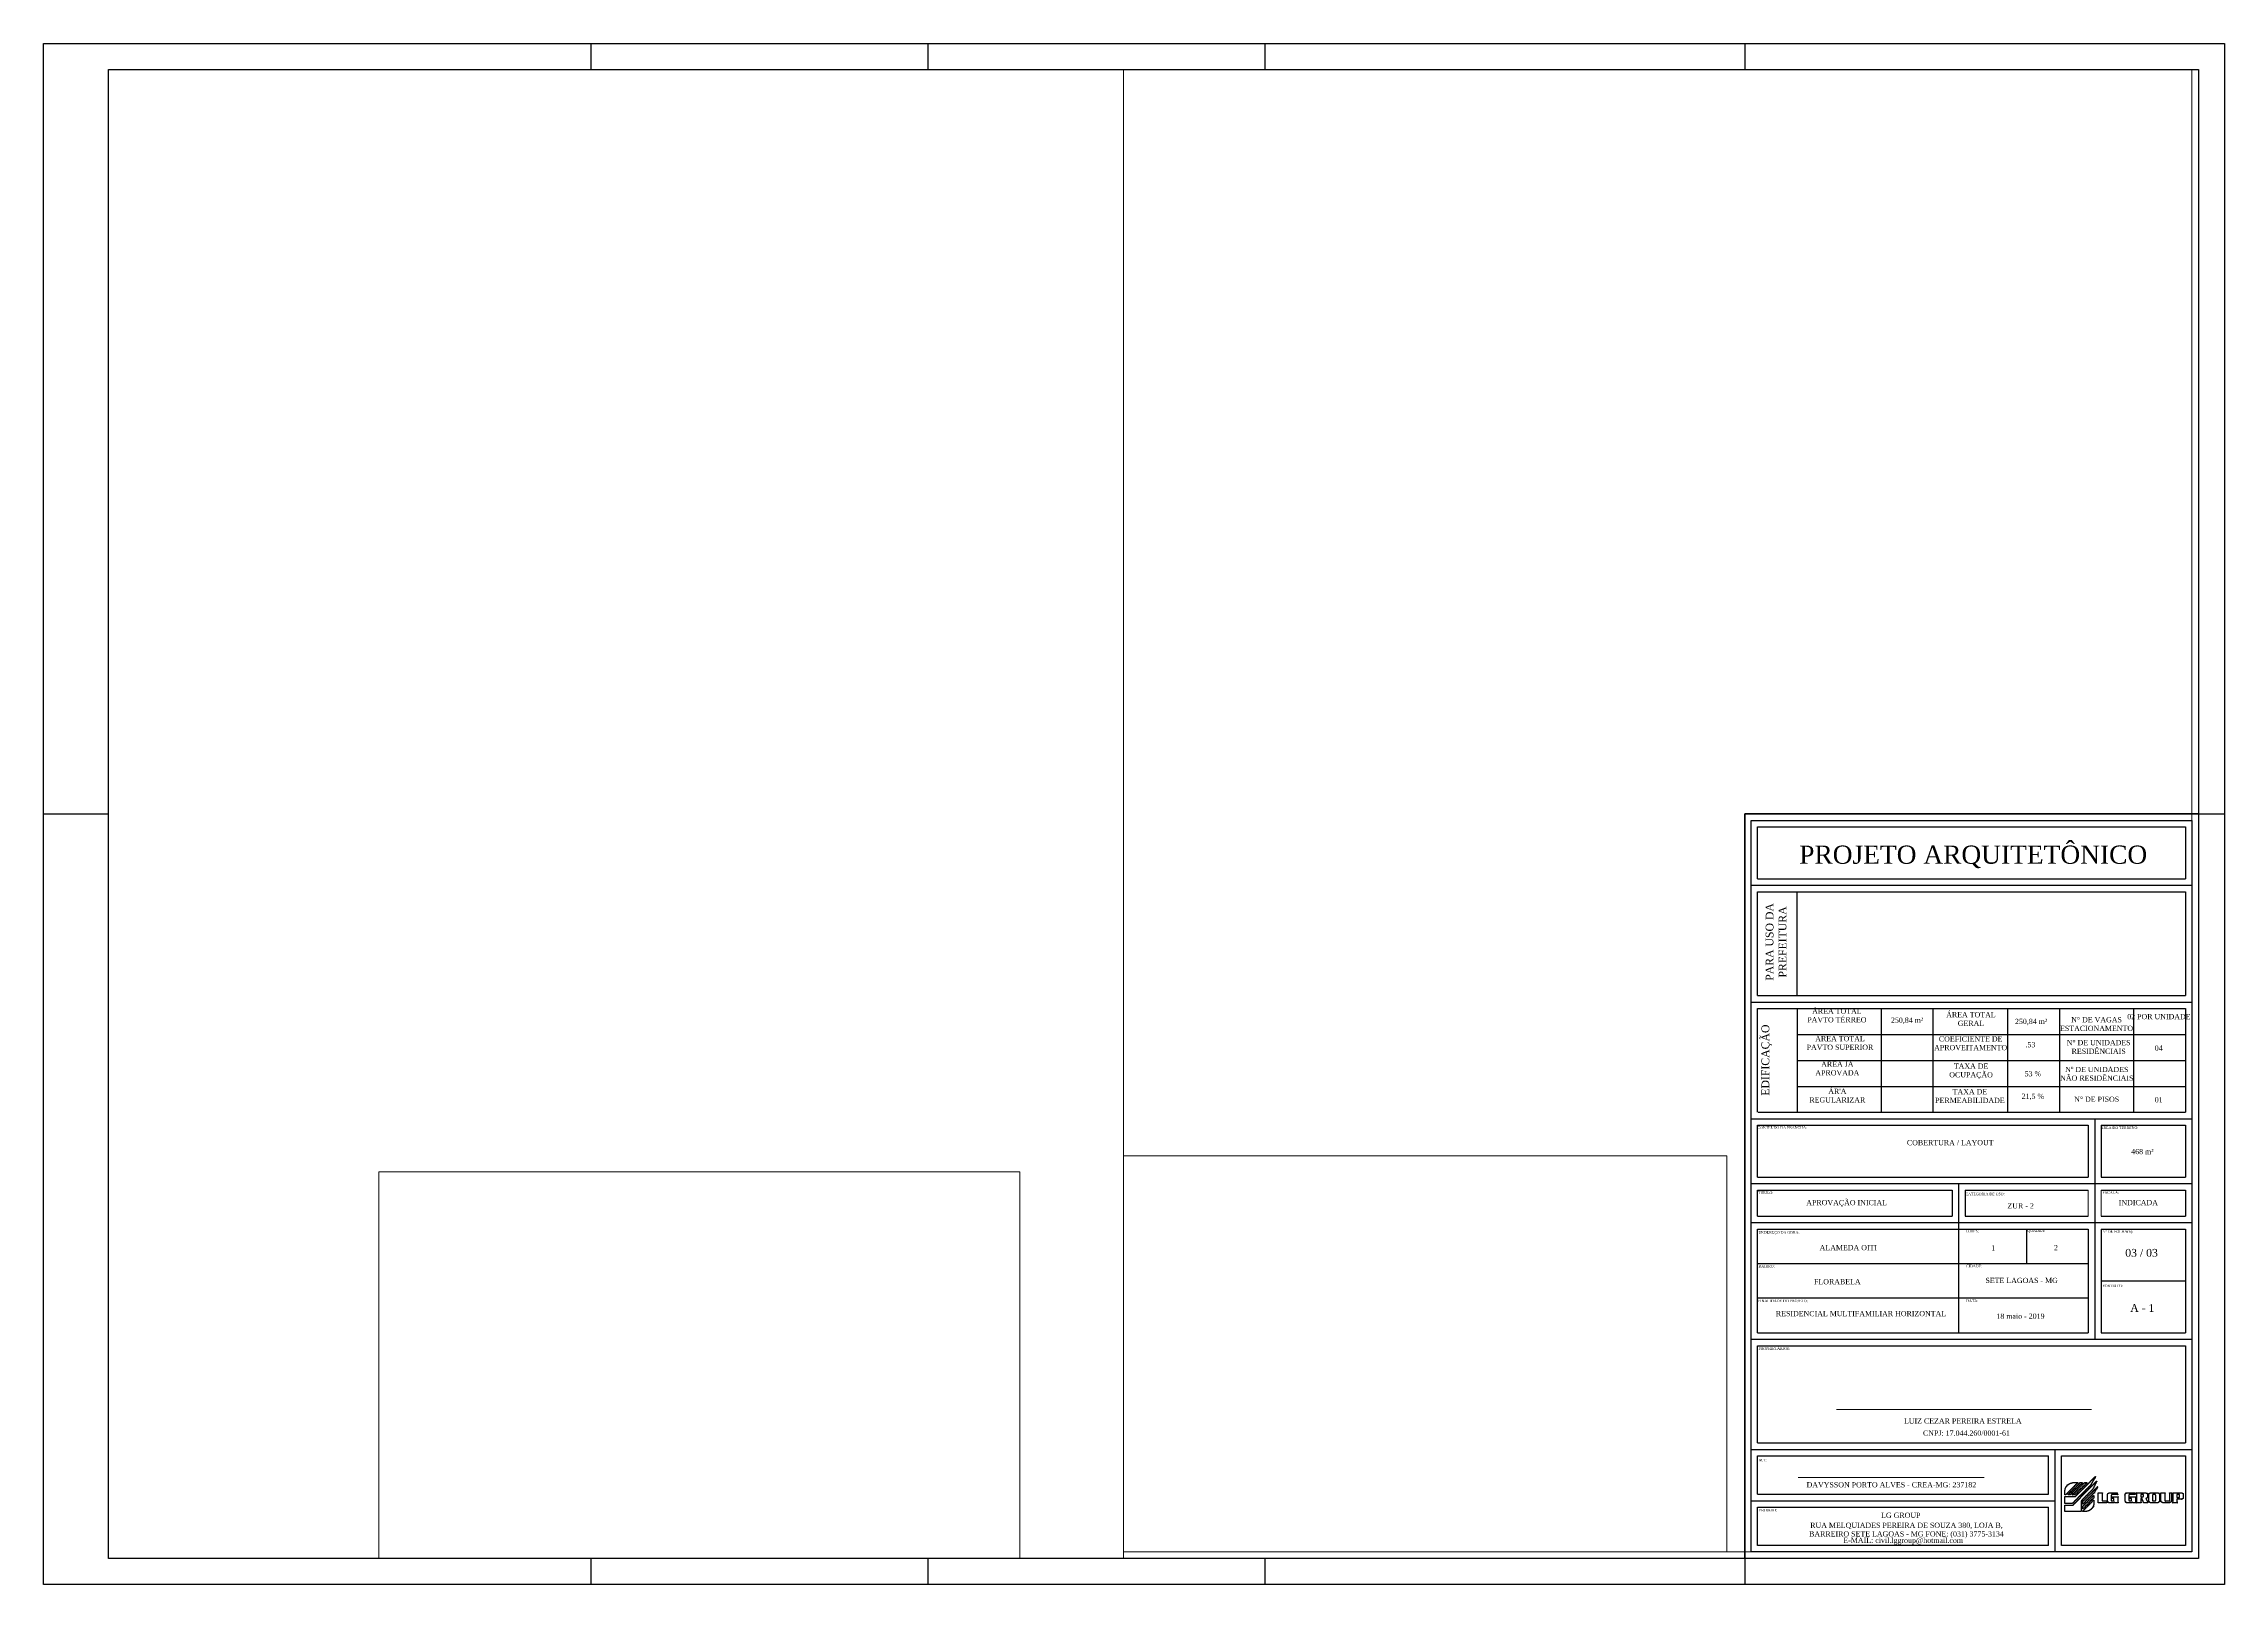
# Paper-space layout 'FLORABELA A1' of a CAD drawing. Header units: millimetres. Extents: x 36.3 to 120.4, y 89.7 to 149.1.
import ezdxf

# ---------------------------------------------------------------- set-up
doc = ezdxf.new("R2010")
doc.units = ezdxf.units.MM
for name, color, linetype in [('01-folha', 1, 'Continuous'), ('A0', 7, 'Continuous'), ('PN010', 1, 'Continuous'), ('Portas-Cotas', 2, 'Continuous'), ('TRACE', 7, 'Continuous')]:
    doc.layers.add(name, color=color, linetype=linetype)
doc.layers.add('A0-LG', color=250, linetype='Continuous', plot=False)
doc.layers.add('A1-LG', color=7, linetype='Continuous', plot=False)
doc.layers.add('Portas - Janelas', color=2, linetype='Continuous', lineweight=20)
doc.styles.add('Valéria', font='romantic.ttf', dxfattribs={"height": 10})

psp = doc.layouts.new('FLORABELA A1')

# ---------------------------------------------------------------- linework, layer by layer
at = {"layer": '01-folha'}
for p, q in [((36.347, 149.104), (120.447, 149.104)), ((36.347, 89.704), (36.347, 149.104)), ((57.447, 149.104), (57.447, 148.104)), ((70.447, 149.104), (70.447, 148.104)), ((83.447, 149.104), (83.447, 148.104)), ((101.947, 149.104), (101.947, 148.104)), ((120.447, 149.104), (120.447, 89.704)), ((38.847, 90.704), (38.847, 148.104)), ((38.847, 148.104), (119.447, 148.104)), ((119.447, 148.104), (119.447, 90.704)), ((36.347, 119.404), (38.847, 119.404)), ((119.447, 119.404), (120.447, 119.404)), ((119.447, 90.704), (38.847, 90.704)), ((57.447, 90.704), (57.447, 89.704)), ((70.447, 90.704), (70.447, 89.704)), ((83.447, 90.704), (83.447, 89.704)), ((101.947, 90.704), (101.947, 89.704)), ((120.447, 89.704), (36.347, 89.704))]:
    psp.add_line(p, q, dxfattribs=at)
at = {"layer": 'A0'}
for p, q in [((101.947, 119.404), (101.947, 89.704)), ((119.447, 119.404), (120.447, 119.404))]:
    psp.add_line(p, q, dxfattribs=at)
at = {"layer": 'A1-LG'}
for p, q in [((119.447, 119.404), (101.947, 119.404)), ((101.947, 119.404), (119.447, 119.404)), ((101.947, 90.704), (101.947, 119.404))]:
    psp.add_line(p, q, dxfattribs=at)
at = {"layer": 'PN010'}
for p, q in [((102.197, 119.154), (119.197, 119.154)), ((102.197, 90.954), (102.197, 119.154)), ((102.447, 118.904), (118.947, 118.904)), ((102.447, 116.904), (102.447, 118.904)), ((118.947, 118.904), (118.947, 116.904)), ((119.197, 119.154), (119.197, 90.954)), ((102.447, 116.904), (118.947, 116.904)), ((102.197, 116.654), (119.197, 116.654)), ((102.447, 116.404), (118.947, 116.404)), ((102.447, 112.404), (102.447, 116.404)), ((103.975, 112.404), (103.975, 116.404)), ((118.947, 116.404), (118.947, 112.404)), ((102.197, 112.154), (119.197, 112.154)), ((102.447, 112.404), (118.947, 112.404)), ((102.447, 111.904), (118.947, 111.904)), ((102.447, 107.904), (102.447, 111.904)), ((103.975, 111.904), (103.975, 107.904)), ((107.207, 111.904), (107.207, 107.904)), ((109.207, 111.904), (109.207, 107.904)), ((112.099, 107.904), (112.099, 111.904)), ((114.099, 107.904), (114.099, 111.904)), ((116.947, 111.904), (116.947, 107.904)), ((118.947, 111.904), (118.947, 107.904)), ((103.975, 110.904), (118.947, 110.904)), ((103.975, 109.904), (118.947, 109.904)), ((103.975, 108.904), (118.947, 108.904)), ((102.197, 107.654), (119.197, 107.654)), ((102.462, 107.904), (118.947, 107.904)), ((115.447, 107.654), (115.447, 99.154)), ((102.447, 107.404), (115.197, 107.404)), ((102.447, 105.404), (102.447, 107.404)), ((115.197, 107.404), (115.197, 105.404)), ((115.697, 107.404), (115.697, 105.404)), ((115.697, 107.404), (118.947, 107.404)), ((118.947, 107.404), (118.947, 105.404)), ((102.197, 105.154), (119.197, 105.154)), ((102.447, 105.404), (115.197, 105.404)), ((110.197, 105.154), (110.197, 99.404)), ((115.697, 105.404), (118.947, 105.404)), ((102.447, 104.904), (109.947, 104.904)), ((102.447, 103.904), (102.447, 104.904)), ((109.947, 104.904), (109.947, 103.904)), ((110.447, 104.904), (115.197, 104.904)), ((110.447, 104.904), (110.447, 103.904)), ((115.697, 104.904), (118.947, 104.904)), ((118.947, 104.904), (118.947, 103.904)), ((102.197, 103.654), (119.197, 103.654)), ((102.447, 103.904), (109.947, 103.904)), ((110.447, 103.904), (115.197, 103.904)), ((115.697, 103.904), (118.947, 103.904)), ((102.447, 103.404), (115.197, 103.404)), ((102.447, 99.404), (102.447, 103.404)), ((112.81, 103.404), (112.81, 102.074)), ((115.197, 103.404), (115.197, 99.404)), ((115.697, 103.404), (118.947, 103.404)), ((115.697, 103.404), (115.697, 99.404)), ((118.947, 103.404), (118.947, 99.404)), ((102.447, 102.074), (115.197, 102.074)), ((115.697, 101.404), (118.947, 101.404)), ((102.447, 100.744), (115.197, 100.744)), ((102.447, 99.404), (115.197, 99.404)), ((115.697, 99.404), (118.947, 99.404)), ((102.197, 99.154), (119.197, 99.154)), ((102.447, 98.904), (118.947, 98.904)), ((102.447, 95.154), (102.447, 98.904)), ((118.947, 98.904), (118.947, 95.154)), ((102.447, 95.154), (118.947, 95.154)), ((102.197, 94.904), (119.197, 94.904)), ((102.447, 94.654), (113.668, 94.654)), ((102.447, 93.179), (102.447, 94.654)), ((113.668, 93.179), (113.668, 94.654)), ((113.918, 90.954), (113.918, 94.904)), ((114.168, 94.654), (118.947, 94.654)), ((114.168, 91.204), (114.168, 94.654)), ((118.947, 94.654), (118.947, 91.204)), ((102.197, 92.929), (113.918, 92.929)), ((102.447, 93.179), (113.668, 93.179)), ((102.447, 91.204), (102.447, 92.679)), ((102.447, 92.679), (113.668, 92.679)), ((113.668, 91.204), (113.668, 92.679)), ((119.197, 90.954), (102.197, 90.954)), ((113.668, 91.204), (102.447, 91.204)), ((118.947, 91.204), (114.168, 91.204))]:
    psp.add_line(p, q, dxfattribs=at)
at = {"layer": 'Portas - Janelas'}
for p, q in [((101.947, 119.404), (119.447, 119.404)), ((101.947, 90.704), (101.947, 119.404)), ((119.447, 119.404), (119.447, 90.704)), ((119.447, 119.404), (119.447, 90.704)), ((105.485, 96.439), (115.328, 96.439)), ((104.009, 93.826), (111.179, 93.826)), ((119.447, 90.704), (101.947, 90.704)), ((119.447, 90.704), (101.947, 90.704))]:
    psp.add_line(p, q, dxfattribs=at)
at = {"layer": 'Portas - Janelas', "color": 1}
for p, q in [((115.197, 104.904), (115.197, 103.904)), ((115.697, 104.904), (115.697, 103.904))]:
    psp.add_line(p, q, dxfattribs=at)
at = {"layer": 'TRACE', "color": 2, "linetype": 'Continuous'}
for points in [[(114.577, 92.815), (114.569, 92.815), (114.569, 92.823), (114.312, 92.823), (114.312, 92.815), (114.297, 92.815), (114.297, 92.823), (114.289, 92.823), (114.289, 93.088), (114.297, 93.088), (114.297, 93.095), (114.698, 93.095), (114.706, 93.095), (114.706, 93.103), (114.713, 93.103), (114.713, 93.111), (114.721, 93.111), (114.721, 93.118), (114.728, 93.118), (114.728, 93.126), (114.736, 93.126), (114.744, 93.126), (114.744, 93.141), (114.736, 93.141), (114.736, 93.148), (114.744, 93.148), (114.744, 93.141), (114.751, 93.141), (114.751, 93.148), (114.759, 93.148), (114.759, 93.156), (114.766, 93.156), (114.766, 93.164), (114.774, 93.164), (114.781, 93.164), (114.781, 93.179), (114.774, 93.179), (114.774, 93.186), (114.781, 93.186), (114.781, 93.179), (114.789, 93.179), (114.797, 93.179), (114.797, 93.194), (114.804, 93.194), (114.804, 93.201), (114.812, 93.201), (114.812, 93.209), (114.819, 93.209), (114.819, 93.217), (114.812, 93.217), (114.812, 93.224), (114.819, 93.224), (114.819, 93.217), (114.827, 93.217), (114.834, 93.217), (114.834, 93.232), (114.842, 93.232), (114.842, 93.239), (114.85, 93.239), (114.85, 93.247), (114.857, 93.247), (114.857, 93.254), (114.865, 93.254), (114.872, 93.254), (114.872, 93.27), (114.88, 93.27), (114.88, 93.277), (114.887, 93.277), (114.887, 93.285), (114.895, 93.285), (114.895, 93.292), (114.903, 93.292), (114.91, 93.292), (114.91, 93.307), (114.918, 93.307), (114.918, 93.315), (114.925, 93.315), (114.925, 93.323), (114.933, 93.323), (114.933, 93.33), (114.94, 93.33), (114.94, 93.338), (114.948, 93.338), (114.948, 93.345), (114.956, 93.345), (114.956, 93.353), (114.963, 93.353), (114.963, 93.36), (114.971, 93.36), (114.971, 93.368), (114.978, 93.368), (114.978, 93.376), (114.986, 93.376), (114.986, 93.383), (114.993, 93.383), (114.993, 93.391), (115.001, 93.391), (115.001, 93.398), (115.009, 93.398), (115.009, 93.406), (115.016, 93.406), (115.024, 93.406), (115.024, 93.421), (115.031, 93.421), (115.031, 93.429), (115.039, 93.429), (115.039, 93.436), (115.046, 93.436), (115.046, 93.444), (115.054, 93.444), (115.062, 93.444), (115.062, 93.459), (115.069, 93.459), (115.069, 93.466), (115.077, 93.466), (115.077, 93.474), (115.084, 93.474), (115.084, 93.482), (115.092, 93.482), (115.099, 93.482), (115.099, 93.497), (115.107, 93.497), (115.107, 93.504), (115.115, 93.504), (115.115, 93.512), (115.122, 93.512), (115.122, 93.519), (115.13, 93.519), (115.137, 93.519), (115.137, 93.535), (115.13, 93.535), (115.13, 93.542), (115.137, 93.542), (115.137, 93.535), (115.145, 93.535), (115.145, 93.542), (115.152, 93.542), (115.152, 93.55), (115.16, 93.55), (115.16, 93.557), (115.168, 93.557), (115.175, 93.557), (115.175, 93.572), (115.168, 93.572), (115.168, 93.58), (115.175, 93.58), (115.175, 93.572), (115.183, 93.572), (115.19, 93.572), (115.19, 93.588), (115.198, 93.588), (115.198, 93.595), (115.205, 93.595), (115.205, 93.603), (115.213, 93.603), (115.213, 93.61), (115.221, 93.61), (115.228, 93.61), (115.228, 93.625), (115.236, 93.625), (115.236, 93.633), (115.243, 93.633), (115.243, 93.641), (115.251, 93.641), (115.251, 93.648), (115.258, 93.648), (115.266, 93.648), (115.266, 93.663), (115.274, 93.663), (115.274, 93.671), (115.281, 93.671), (115.281, 93.678), (115.289, 93.678), (115.289, 93.686), (115.296, 93.686), (115.296, 93.694), (115.304, 93.694), (115.304, 93.701), (115.311, 93.701), (115.311, 93.709), (115.319, 93.709), (115.319, 93.716), (115.327, 93.716), (115.327, 93.724), (115.334, 93.724), (115.334, 93.731), (115.342, 93.731), (115.342, 93.739), (115.349, 93.739), (115.349, 93.747), (115.357, 93.747), (115.357, 93.754), (115.364, 93.754), (115.364, 93.762), (115.372, 93.762), (115.372, 93.769), (115.38, 93.769), (115.38, 93.777), (115.387, 93.777), (115.387, 93.784), (115.395, 93.784), (115.395, 93.792), (115.402, 93.792), (115.402, 93.8), (115.41, 93.8), (115.417, 93.8), (115.417, 93.815), (115.425, 93.815), (115.425, 93.822), (115.433, 93.822), (115.433, 93.83), (115.44, 93.83), (115.44, 93.837), (115.448, 93.837), (115.455, 93.837), (115.455, 93.853), (115.463, 93.853), (115.463, 93.86), (115.47, 93.86), (115.47, 93.868), (115.478, 93.868), (115.478, 93.853), (115.47, 93.853), (115.47, 93.837), (115.463, 93.837), (115.463, 93.83), (115.455, 93.83), (115.455, 93.815), (115.448, 93.815), (115.448, 93.8), (115.44, 93.8), (115.44, 93.784), (115.433, 93.784), (115.433, 93.777), (115.425, 93.777), (115.425, 93.762), (115.417, 93.762), (115.417, 93.747), (115.41, 93.747), (115.41, 93.739), (115.402, 93.739), (115.402, 93.724), (115.395, 93.724), (115.395, 93.709), (115.387, 93.709), (115.387, 93.694), (115.38, 93.694), (115.38, 93.686), (115.372, 93.686), (115.372, 93.671), (115.364, 93.671), (115.364, 93.656), (115.357, 93.656), (115.357, 93.641), (115.349, 93.641), (115.349, 93.633), (115.342, 93.633), (115.342, 93.618), (115.334, 93.618), (115.334, 93.61), (115.327, 93.61), (115.327, 93.595), (115.319, 93.595), (115.319, 93.58), (115.311, 93.58), (115.311, 93.565), (115.304, 93.565), (115.304, 93.542), (115.296, 93.542), (115.289, 93.542), (115.289, 93.527), (115.281, 93.527), (115.281, 93.519), (115.274, 93.519), (115.274, 93.512), (115.266, 93.512), (115.266, 93.504), (115.258, 93.504), (115.258, 93.489), (115.251, 93.489), (115.243, 93.489), (115.243, 93.482), (115.236, 93.482), (115.236, 93.474), (115.228, 93.474), (115.228, 93.466), (115.221, 93.466), (115.221, 93.459), (115.213, 93.459), (115.213, 93.451), (115.205, 93.451), (115.205, 93.444), (115.198, 93.444), (115.198, 93.436), (115.19, 93.436), (115.19, 93.429), (115.183, 93.429), (115.183, 93.413), (115.175, 93.413), (115.168, 93.413), (115.168, 93.406), (115.16, 93.406), (115.16, 93.398), (115.152, 93.398), (115.152, 93.391), (115.145, 93.391), (115.145, 93.383), (115.137, 93.383), (115.137, 93.376), (115.13, 93.376), (115.13, 93.368), (115.122, 93.368), (115.122, 93.36), (115.115, 93.36), (115.115, 93.353), (115.107, 93.353), (115.107, 93.338), (115.099, 93.338), (115.092, 93.338), (115.092, 93.33), (115.084, 93.33), (115.084, 93.323), (115.077, 93.323), (115.077, 93.315), (115.069, 93.315), (115.069, 93.3), (115.062, 93.3), (115.054, 93.3), (115.054, 93.285), (115.046, 93.285), (115.039, 93.285), (115.039, 93.277), (115.031, 93.277), (115.031, 93.27), (115.024, 93.27), (115.024, 93.262), (115.016, 93.262), (115.016, 93.247), (115.009, 93.247), (115.001, 93.247), (115.001, 93.239), (114.993, 93.239), (114.993, 93.232), (114.986, 93.232), (114.986, 93.224), (114.978, 93.224), (114.978, 93.217), (114.971, 93.217), (114.971, 93.209), (114.963, 93.209), (114.963, 93.201), (114.956, 93.201), (114.956, 93.194), (114.948, 93.194), (114.948, 93.186), (114.94, 93.186), (114.94, 93.171), (114.933, 93.171), (114.925, 93.171), (114.925, 93.164), (114.918, 93.164), (114.918, 93.156), (114.91, 93.156), (114.91, 93.148), (114.903, 93.148), (114.903, 93.141), (114.895, 93.141), (114.895, 93.133), (114.887, 93.133), (114.887, 93.126), (114.88, 93.126), (114.88, 93.118), (114.872, 93.118), (114.872, 93.111), (114.865, 93.111), (114.865, 93.095), (114.857, 93.095), (114.85, 93.095), (114.85, 93.088), (114.842, 93.088), (114.842, 93.08), (114.834, 93.08), (114.834, 93.073), (114.827, 93.073), (114.827, 93.058), (114.819, 93.058), (114.812, 93.058), (114.812, 93.05), (114.804, 93.05), (114.804, 93.042), (114.797, 93.042), (114.797, 93.035), (114.789, 93.035), (114.789, 93.027), (114.781, 93.027), (114.781, 93.02), (114.774, 93.02), (114.774, 93.012), (114.766, 93.012), (114.766, 93.005), (114.759, 93.005), (114.759, 92.989), (114.751, 92.989), (114.751, 92.982), (114.744, 92.982), (114.736, 92.982), (114.736, 92.974), (114.728, 92.974), (114.728, 92.967), (114.721, 92.967), (114.721, 92.959), (114.713, 92.959), (114.713, 92.944), (114.706, 92.944), (114.706, 92.936), (114.698, 92.936), (114.691, 92.936), (114.691, 92.921), (114.683, 92.921), (114.675, 92.921), (114.675, 92.914), (114.668, 92.914), (114.668, 92.906), (114.66, 92.906), (114.66, 92.899), (114.653, 92.899), (114.653, 92.891), (114.645, 92.891), (114.645, 92.876), (114.638, 92.876), (114.63, 92.876), (114.63, 92.868), (114.622, 92.868), (114.622, 92.853), (114.615, 92.853), (114.607, 92.853), (114.607, 92.846), (114.6, 92.846), (114.6, 92.838), (114.592, 92.838), (114.592, 92.83), (114.585, 92.83), (114.585, 92.823), (114.577, 92.823), (114.577, 92.815)], [(114.327, 93.156), (114.297, 93.156), (114.297, 93.171), (114.289, 93.171), (114.289, 93.3), (114.297, 93.3), (114.297, 93.338), (114.304, 93.338), (114.304, 93.376), (114.312, 93.376), (114.312, 93.398), (114.32, 93.398), (114.32, 93.421), (114.327, 93.421), (114.327, 93.436), (114.335, 93.436), (114.335, 93.451), (114.342, 93.451), (114.342, 93.466), (114.35, 93.466), (114.35, 93.474), (114.357, 93.474), (114.357, 93.489), (114.365, 93.489), (114.365, 93.497), (114.373, 93.497), (114.373, 93.504), (114.38, 93.504), (114.38, 93.512), (114.388, 93.512), (114.388, 93.519), (114.395, 93.519), (114.395, 93.527), (114.388, 93.527), (114.388, 93.535), (114.395, 93.535), (114.395, 93.527), (114.403, 93.527), (114.403, 93.535), (114.41, 93.535), (114.41, 93.542), (114.418, 93.542), (114.418, 93.55), (114.426, 93.55), (114.426, 93.557), (114.433, 93.557), (114.433, 93.565), (114.441, 93.565), (114.448, 93.565), (114.448, 93.572), (114.456, 93.572), (114.456, 93.58), (114.463, 93.58), (114.471, 93.58), (114.471, 93.588), (114.479, 93.588), (114.479, 93.595), (114.494, 93.595), (114.501, 93.595), (114.501, 93.603), (114.516, 93.603), (114.524, 93.603), (114.524, 93.61), (114.547, 93.61), (114.554, 93.61), (114.554, 93.618), (114.577, 93.618), (114.585, 93.618), (114.585, 93.625), (114.789, 93.625), (114.789, 93.61), (114.781, 93.61), (114.774, 93.61), (114.774, 93.603), (114.766, 93.603), (114.766, 93.588), (114.759, 93.588), (114.759, 93.58), (114.751, 93.58), (114.744, 93.58), (114.744, 93.572), (114.736, 93.572), (114.736, 93.557), (114.728, 93.557), (114.728, 93.55), (114.721, 93.55), (114.713, 93.55), (114.713, 93.542), (114.706, 93.542), (114.706, 93.535), (114.698, 93.535), (114.698, 93.519), (114.691, 93.519), (114.683, 93.519), (114.683, 93.512), (114.675, 93.512), (114.675, 93.497), (114.668, 93.497), (114.66, 93.497), (114.66, 93.482), (114.653, 93.482), (114.645, 93.482), (114.645, 93.474), (114.638, 93.474), (114.638, 93.466), (114.63, 93.466), (114.63, 93.459), (114.622, 93.459), (114.622, 93.451), (114.615, 93.451), (114.615, 93.444), (114.607, 93.444), (114.607, 93.436), (114.6, 93.436), (114.6, 93.429), (114.592, 93.429), (114.592, 93.421), (114.585, 93.421), (114.585, 93.413), (114.577, 93.413), (114.577, 93.406), (114.569, 93.406), (114.569, 93.398), (114.562, 93.398), (114.562, 93.391), (114.554, 93.391), (114.554, 93.383), (114.547, 93.383), (114.547, 93.376), (114.539, 93.376), (114.539, 93.368), (114.532, 93.368), (114.532, 93.36), (114.524, 93.36), (114.524, 93.353), (114.516, 93.353), (114.516, 93.345), (114.509, 93.345), (114.509, 93.338), (114.501, 93.338), (114.501, 93.33), (114.494, 93.33), (114.494, 93.323), (114.486, 93.323), (114.486, 93.315), (114.479, 93.315), (114.479, 93.307), (114.471, 93.307), (114.471, 93.3), (114.463, 93.3), (114.463, 93.292), (114.471, 93.292), (114.471, 93.285), (114.463, 93.285), (114.463, 93.292), (114.456, 93.292), (114.456, 93.285), (114.448, 93.285), (114.448, 93.27), (114.441, 93.27), (114.433, 93.27), (114.433, 93.262), (114.426, 93.262), (114.426, 93.254), (114.418, 93.254), (114.418, 93.247), (114.41, 93.247), (114.41, 93.232), (114.403, 93.232), (114.403, 93.224), (114.395, 93.224), (114.388, 93.224), (114.388, 93.217), (114.395, 93.217), (114.395, 93.209), (114.388, 93.209), (114.388, 93.217), (114.38, 93.217), (114.38, 93.209), (114.373, 93.209), (114.373, 93.194), (114.365, 93.194), (114.357, 93.194), (114.357, 93.186), (114.35, 93.186), (114.35, 93.179), (114.357, 93.179), (114.357, 93.171), (114.35, 93.171), (114.35, 93.179), (114.342, 93.179), (114.342, 93.164), (114.335, 93.164), (114.327, 93.164), (114.327, 93.156)], [(114.918, 92.512), (114.297, 92.512), (114.297, 92.755), (114.6, 92.755), (114.607, 92.755), (114.607, 92.762), (114.615, 92.762), (114.615, 92.77), (114.622, 92.77), (114.622, 92.777), (114.63, 92.777), (114.63, 92.785), (114.638, 92.785), (114.638, 92.793), (114.645, 92.793), (114.645, 92.8), (114.653, 92.8), (114.653, 92.808), (114.66, 92.808), (114.66, 92.815), (114.668, 92.815), (114.668, 92.823), (114.675, 92.823), (114.675, 92.83), (114.683, 92.83), (114.683, 92.838), (114.691, 92.838), (114.691, 92.846), (114.698, 92.846), (114.698, 92.853), (114.706, 92.853), (114.706, 92.861), (114.713, 92.861), (114.713, 92.868), (114.721, 92.868), (114.721, 92.876), (114.728, 92.876), (114.728, 92.883), (114.736, 92.883), (114.736, 92.891), (114.744, 92.891), (114.744, 92.899), (114.751, 92.899), (114.751, 92.906), (114.759, 92.906), (114.759, 92.914), (114.766, 92.914), (114.766, 92.921), (114.774, 92.921), (114.774, 92.929), (114.781, 92.929), (114.781, 92.936), (114.789, 92.936), (114.789, 92.944), (114.797, 92.944), (114.797, 92.952), (114.804, 92.952), (114.804, 92.959), (114.812, 92.959), (114.812, 92.967), (114.819, 92.967), (114.819, 92.974), (114.827, 92.974), (114.827, 92.982), (114.834, 92.982), (114.834, 92.989), (114.842, 92.989), (114.842, 92.997), (114.85, 92.997), (114.85, 93.005), (114.857, 93.005), (114.857, 93.012), (114.865, 93.012), (114.865, 93.02), (114.872, 93.02), (114.872, 93.027), (114.88, 93.027), (114.88, 93.042), (114.887, 93.042), (114.895, 93.042), (114.895, 93.05), (114.903, 93.05), (114.903, 93.058), (114.91, 93.058), (114.91, 93.073), (114.918, 93.073), (114.918, 93.08), (114.925, 93.08), (114.925, 93.088), (114.933, 93.088), (114.94, 93.088), (114.94, 93.103), (114.948, 93.103), (114.948, 93.111), (114.956, 93.111), (114.956, 93.118), (114.963, 93.118), (114.963, 93.126), (114.971, 93.126), (114.971, 93.133), (114.978, 93.133), (114.978, 93.141), (114.986, 93.141), (114.986, 93.148), (114.993, 93.148), (114.993, 93.156), (115.001, 93.156), (115.001, 93.164), (115.009, 93.164), (115.009, 93.171), (115.016, 93.171), (115.016, 93.179), (115.024, 93.179), (115.024, 93.186), (115.031, 93.186), (115.031, 93.194), (115.039, 93.194), (115.039, 93.201), (115.046, 93.201), (115.046, 93.209), (115.054, 93.209), (115.054, 93.217), (115.062, 93.217), (115.062, 93.224), (115.069, 93.224), (115.069, 93.232), (115.077, 93.232), (115.077, 93.239), (115.084, 93.239), (115.084, 93.247), (115.092, 93.247), (115.092, 93.254), (115.099, 93.254), (115.099, 93.262), (115.107, 93.262), (115.107, 93.27), (115.115, 93.27), (115.115, 93.277), (115.122, 93.277), (115.122, 93.285), (115.13, 93.285), (115.13, 93.292), (115.137, 93.292), (115.137, 93.3), (115.145, 93.3), (115.145, 93.307), (115.152, 93.307), (115.152, 93.315), (115.16, 93.315), (115.16, 93.323), (115.168, 93.323), (115.168, 93.33), (115.175, 93.33), (115.175, 93.338), (115.183, 93.338), (115.183, 93.345), (115.19, 93.345), (115.19, 93.353), (115.198, 93.353), (115.198, 93.36), (115.205, 93.36), (115.205, 93.368), (115.213, 93.368), (115.213, 93.376), (115.221, 93.376), (115.221, 93.383), (115.228, 93.383), (115.228, 93.391), (115.236, 93.391), (115.236, 93.398), (115.243, 93.398), (115.243, 93.406), (115.251, 93.406), (115.251, 93.413), (115.258, 93.413), (115.258, 93.421), (115.266, 93.421), (115.266, 93.429), (115.274, 93.429), (115.274, 93.436), (115.281, 93.436), (115.281, 93.444), (115.289, 93.444), (115.289, 93.451), (115.296, 93.451), (115.296, 93.459), (115.304, 93.459), (115.304, 93.466), (115.311, 93.466), (115.311, 93.474), (115.319, 93.474), (115.319, 93.482), (115.327, 93.482), (115.327, 93.489), (115.334, 93.489), (115.334, 93.497), (115.342, 93.497), (115.342, 93.504), (115.349, 93.504), (115.349, 93.512), (115.357, 93.512), (115.357, 93.519), (115.364, 93.519), (115.364, 93.527), (115.372, 93.527), (115.372, 93.535), (115.38, 93.535), (115.38, 93.542), (115.387, 93.542), (115.387, 93.55), (115.395, 93.55), (115.395, 93.557), (115.402, 93.557), (115.402, 93.565), (115.41, 93.565), (115.41, 93.572), (115.417, 93.572), (115.417, 93.58), (115.425, 93.58), (115.425, 93.588), (115.433, 93.588), (115.433, 93.595), (115.44, 93.595), (115.44, 93.603), (115.448, 93.603), (115.448, 93.61), (115.455, 93.61), (115.455, 93.618), (115.463, 93.618), (115.463, 93.633), (115.47, 93.633), (115.47, 93.641), (115.478, 93.641), (115.486, 93.641), (115.486, 93.648), (115.493, 93.648), (115.493, 93.663), (115.501, 93.663), (115.508, 93.663), (115.508, 93.678), (115.523, 93.678), (115.523, 93.671), (115.516, 93.671), (115.516, 93.656), (115.508, 93.656), (115.508, 93.641), (115.501, 93.641), (115.501, 93.625), (115.493, 93.625), (115.493, 93.61), (115.486, 93.61), (115.486, 93.595), (115.478, 93.595), (115.478, 93.58), (115.47, 93.58), (115.47, 93.565), (115.463, 93.565), (115.463, 93.55), (115.455, 93.55), (115.455, 93.535), (115.448, 93.535), (115.448, 93.519), (115.44, 93.519), (115.44, 93.504), (115.433, 93.504), (115.433, 93.489), (115.425, 93.489), (115.425, 93.482), (115.433, 93.482), (115.433, 93.474), (115.425, 93.474), (115.417, 93.474), (115.417, 93.459), (115.41, 93.459), (115.41, 93.444), (115.402, 93.444), (115.402, 93.429), (115.395, 93.429), (115.395, 93.413), (115.387, 93.413), (115.387, 93.398), (115.38, 93.398), (115.38, 93.383), (115.372, 93.383), (115.372, 93.368), (115.364, 93.368), (115.364, 93.36), (115.357, 93.36), (115.357, 93.353), (115.349, 93.353), (115.349, 93.345), (115.342, 93.345), (115.342, 93.338), (115.334, 93.338), (115.334, 93.33), (115.327, 93.33), (115.327, 93.323), (115.319, 93.323), (115.319, 93.315), (115.311, 93.315), (115.311, 93.307), (115.304, 93.307), (115.304, 93.3), (115.296, 93.3), (115.296, 93.292), (115.289, 93.292), (115.289, 93.285), (115.281, 93.285), (115.281, 93.277), (115.274, 93.277), (115.274, 93.27), (115.266, 93.27), (115.266, 93.262), (115.258, 93.262), (115.258, 93.254), (115.251, 93.254), (115.251, 93.247), (115.243, 93.247), (115.243, 93.239), (115.236, 93.239), (115.236, 93.232), (115.228, 93.232), (115.228, 93.224), (115.221, 93.224), (115.221, 93.217), (115.213, 93.217), (115.213, 93.209), (115.205, 93.209), (115.205, 93.201), (115.198, 93.201), (115.198, 93.194), (115.19, 93.194), (115.19, 93.186), (115.183, 93.186), (115.183, 93.179), (115.175, 93.179), (115.175, 93.171), (115.168, 93.171), (115.168, 93.164), (115.16, 93.164), (115.16, 93.156), (115.152, 93.156), (115.152, 93.148), (115.145, 93.148), (115.145, 93.141), (115.137, 93.141), (115.137, 93.133), (115.13, 93.133), (115.13, 93.126), (115.122, 93.126), (115.122, 93.118), (115.115, 93.118), (115.115, 93.111), (115.107, 93.111), (115.107, 93.103), (115.099, 93.103), (115.099, 93.095), (115.092, 93.095), (115.092, 93.088), (115.084, 93.088), (115.084, 93.08), (115.077, 93.08), (115.077, 93.073), (115.069, 93.073), (115.069, 93.065), (115.062, 93.065), (115.062, 93.058), (115.054, 93.058), (115.054, 93.05), (115.046, 93.05), (115.046, 93.042), (115.039, 93.042), (115.039, 93.035), (115.031, 93.035), (115.031, 93.027), (115.024, 93.027), (115.024, 93.02), (115.016, 93.02), (115.016, 93.012), (115.009, 93.012), (115.009, 93.005), (115.001, 93.005), (115.001, 92.997), (114.993, 92.997), (114.993, 92.989), (114.986, 92.989), (114.986, 92.982), (114.978, 92.982), (114.978, 92.974), (114.971, 92.974), (114.971, 92.967), (114.963, 92.967), (114.963, 92.959), (114.956, 92.959), (114.956, 92.952), (114.948, 92.952), (114.948, 92.936), (114.94, 92.936), (114.933, 92.936), (114.933, 92.929), (114.925, 92.929), (114.925, 92.921), (114.918, 92.921), (114.918, 92.512)], [(114.509, 93.156), (114.418, 93.156), (114.418, 93.164), (114.426, 93.164), (114.426, 93.171), (114.433, 93.171), (114.433, 93.179), (114.441, 93.179), (114.441, 93.194), (114.448, 93.194), (114.456, 93.194), (114.456, 93.201), (114.463, 93.201), (114.463, 93.209), (114.471, 93.209), (114.471, 93.217), (114.463, 93.217), (114.463, 93.224), (114.479, 93.224), (114.486, 93.224), (114.486, 93.232), (114.479, 93.232), (114.479, 93.239), (114.486, 93.239), (114.486, 93.232), (114.494, 93.232), (114.494, 93.239), (114.501, 93.239), (114.501, 93.247), (114.509, 93.247), (114.509, 93.254), (114.516, 93.254), (114.516, 93.262), (114.524, 93.262), (114.524, 93.27), (114.516, 93.27), (114.516, 93.277), (114.524, 93.277), (114.524, 93.27), (114.532, 93.27), (114.532, 93.277), (114.539, 93.277), (114.539, 93.285), (114.547, 93.285), (114.547, 93.292), (114.554, 93.292), (114.554, 93.3), (114.562, 93.3), (114.562, 93.307), (114.569, 93.307), (114.569, 93.315), (114.577, 93.315), (114.577, 93.323), (114.585, 93.323), (114.585, 93.33), (114.577, 93.33), (114.577, 93.338), (114.585, 93.338), (114.585, 93.33), (114.592, 93.33), (114.592, 93.338), (114.6, 93.338), (114.6, 93.345), (114.607, 93.345), (114.607, 93.353), (114.615, 93.353), (114.615, 93.36), (114.622, 93.36), (114.622, 93.368), (114.63, 93.368), (114.63, 93.376), (114.638, 93.376), (114.638, 93.391), (114.645, 93.391), (114.645, 93.406), (114.653, 93.406), (114.653, 93.398), (114.66, 93.398), (114.66, 93.406), (114.668, 93.406), (114.668, 93.413), (114.675, 93.413), (114.675, 93.421), (114.683, 93.421), (114.683, 93.429), (114.691, 93.429), (114.691, 93.436), (114.698, 93.436), (114.698, 93.444), (114.706, 93.444), (114.706, 93.459), (114.713, 93.459), (114.721, 93.459), (114.721, 93.466), (114.728, 93.466), (114.728, 93.474), (114.736, 93.474), (114.736, 93.482), (114.744, 93.482), (114.744, 93.489), (114.751, 93.489), (114.751, 93.497), (114.759, 93.497), (114.759, 93.504), (114.766, 93.504), (114.766, 93.519), (114.774, 93.519), (114.774, 93.527), (114.781, 93.527), (114.789, 93.527), (114.789, 93.535), (114.797, 93.535), (114.797, 93.542), (114.804, 93.542), (114.804, 93.55), (114.812, 93.55), (114.812, 93.557), (114.819, 93.557), (114.819, 93.572), (114.827, 93.572), (114.834, 93.572), (114.834, 93.58), (114.842, 93.58), (114.842, 93.588), (114.85, 93.588), (114.85, 93.595), (114.857, 93.595), (114.857, 93.603), (114.865, 93.603), (114.865, 93.61), (114.872, 93.61), (114.872, 93.625), (114.963, 93.625), (114.963, 93.61), (114.956, 93.61), (114.956, 93.603), (114.948, 93.603), (114.948, 93.595), (114.94, 93.595), (114.94, 93.588), (114.933, 93.588), (114.933, 93.58), (114.925, 93.58), (114.918, 93.58), (114.918, 93.565), (114.91, 93.565), (114.91, 93.557), (114.903, 93.557), (114.903, 93.55), (114.895, 93.55), (114.895, 93.542), (114.887, 93.542), (114.88, 93.542), (114.88, 93.527), (114.872, 93.527), (114.872, 93.519), (114.865, 93.519), (114.865, 93.512), (114.857, 93.512), (114.85, 93.512), (114.85, 93.504), (114.842, 93.504), (114.842, 93.489), (114.834, 93.489), (114.834, 93.482), (114.827, 93.482), (114.819, 93.482), (114.819, 93.474), (114.812, 93.474), (114.812, 93.466), (114.804, 93.466), (114.804, 93.451), (114.797, 93.451), (114.789, 93.451), (114.789, 93.444), (114.781, 93.444), (114.781, 93.436), (114.774, 93.436), (114.774, 93.421), (114.766, 93.421), (114.766, 93.413), (114.759, 93.413), (114.751, 93.413), (114.751, 93.398), (114.744, 93.398), (114.736, 93.398), (114.736, 93.383), (114.728, 93.383), (114.721, 93.383), (114.721, 93.376), (114.713, 93.376), (114.713, 93.368), (114.706, 93.368), (114.706, 93.36), (114.698, 93.36), (114.698, 93.338), (114.691, 93.338), (114.691, 93.345), (114.683, 93.345), (114.683, 93.338), (114.675, 93.338), (114.675, 93.33), (114.668, 93.33), (114.668, 93.323), (114.66, 93.323), (114.66, 93.315), (114.653, 93.315), (114.653, 93.307), (114.645, 93.307), (114.645, 93.3), (114.638, 93.3), (114.638, 93.292), (114.63, 93.292), (114.63, 93.285), (114.622, 93.285), (114.622, 93.277), (114.615, 93.277), (114.615, 93.27), (114.607, 93.27), (114.607, 93.262), (114.6, 93.262), (114.6, 93.254), (114.592, 93.254), (114.592, 93.247), (114.585, 93.247), (114.585, 93.239), (114.592, 93.239), (114.592, 93.232), (114.585, 93.232), (114.585, 93.224), (114.577, 93.224), (114.577, 93.232), (114.569, 93.232), (114.569, 93.224), (114.562, 93.224), (114.562, 93.217), (114.554, 93.217), (114.554, 93.209), (114.547, 93.209), (114.547, 93.201), (114.554, 93.201), (114.554, 93.194), (114.547, 93.194), (114.547, 93.201), (114.539, 93.201), (114.539, 93.194), (114.532, 93.194), (114.532, 93.186), (114.524, 93.186), (114.524, 93.179), (114.516, 93.179), (114.516, 93.171), (114.509, 93.171), (114.509, 93.156)], [(114.6, 93.148), (114.592, 93.148), (114.592, 93.164), (114.6, 93.164), (114.6, 93.171), (114.607, 93.171), (114.607, 93.186), (114.615, 93.186), (114.615, 93.194), (114.622, 93.194), (114.63, 93.194), (114.63, 93.201), (114.638, 93.201), (114.638, 93.209), (114.645, 93.209), (114.645, 93.224), (114.653, 93.224), (114.66, 93.224), (114.66, 93.232), (114.668, 93.232), (114.668, 93.239), (114.675, 93.239), (114.675, 93.247), (114.683, 93.247), (114.683, 93.254), (114.691, 93.254), (114.691, 93.262), (114.698, 93.262), (114.698, 93.277), (114.706, 93.277), (114.713, 93.277), (114.713, 93.285), (114.721, 93.285), (114.721, 93.292), (114.728, 93.292), (114.728, 93.3), (114.736, 93.3), (114.736, 93.315), (114.744, 93.315), (114.751, 93.315), (114.751, 93.323), (114.759, 93.323), (114.759, 93.33), (114.766, 93.33), (114.766, 93.338), (114.774, 93.338), (114.774, 93.345), (114.781, 93.345), (114.781, 93.353), (114.774, 93.353), (114.774, 93.36), (114.781, 93.36), (114.781, 93.353), (114.789, 93.353), (114.789, 93.36), (114.797, 93.36), (114.797, 93.368), (114.804, 93.368), (114.804, 93.376), (114.812, 93.376), (114.812, 93.383), (114.819, 93.383), (114.819, 93.391), (114.827, 93.391), (114.827, 93.398), (114.834, 93.398), (114.834, 93.406), (114.842, 93.406), (114.842, 93.413), (114.85, 93.413), (114.85, 93.421), (114.857, 93.421), (114.857, 93.429), (114.865, 93.429), (114.865, 93.436), (114.872, 93.436), (114.872, 93.444), (114.88, 93.444), (114.88, 93.451), (114.887, 93.451), (114.887, 93.459), (114.895, 93.459), (114.895, 93.466), (114.903, 93.466), (114.903, 93.474), (114.91, 93.474), (114.91, 93.482), (114.918, 93.482), (114.918, 93.489), (114.925, 93.489), (114.925, 93.497), (114.933, 93.497), (114.933, 93.504), (114.94, 93.504), (114.94, 93.512), (114.948, 93.512), (114.948, 93.519), (114.956, 93.519), (114.956, 93.527), (114.963, 93.527), (114.963, 93.542), (114.971, 93.542), (114.978, 93.542), (114.978, 93.55), (114.986, 93.55), (114.986, 93.557), (114.993, 93.557), (114.993, 93.565), (115.001, 93.565), (115.001, 93.58), (115.009, 93.58), (115.016, 93.58), (115.016, 93.588), (115.024, 93.588), (115.024, 93.595), (115.031, 93.595), (115.031, 93.603), (115.039, 93.603), (115.039, 93.618), (115.046, 93.618), (115.054, 93.618), (115.054, 93.625), (115.145, 93.625), (115.145, 93.618), (115.137, 93.618), (115.137, 93.61), (115.13, 93.61), (115.13, 93.603), (115.122, 93.603), (115.122, 93.595), (115.13, 93.595), (115.13, 93.588), (115.122, 93.588), (115.122, 93.595), (115.115, 93.595), (115.115, 93.588), (115.107, 93.588), (115.107, 93.58), (115.099, 93.58), (115.099, 93.572), (115.092, 93.572), (115.092, 93.565), (115.084, 93.565), (115.084, 93.557), (115.077, 93.557), (115.077, 93.55), (115.069, 93.55), (115.069, 93.542), (115.062, 93.542), (115.062, 93.527), (115.054, 93.527), (115.054, 93.519), (115.046, 93.519), (115.039, 93.519), (115.039, 93.504), (115.031, 93.504), (115.024, 93.504), (115.024, 93.497), (115.016, 93.497), (115.016, 93.489), (115.024, 93.489), (115.024, 93.482), (115.016, 93.482), (115.001, 93.482), (115.001, 93.466), (114.993, 93.466), (114.986, 93.466), (114.986, 93.459), (114.978, 93.459), (114.978, 93.444), (114.971, 93.444), (114.963, 93.444), (114.963, 93.436), (114.956, 93.436), (114.956, 93.429), (114.948, 93.429), (114.948, 93.406), (114.94, 93.406), (114.925, 93.406), (114.925, 93.398), (114.918, 93.398), (114.918, 93.391), (114.91, 93.391), (114.91, 93.383), (114.903, 93.383), (114.903, 93.376), (114.895, 93.376), (114.887, 93.376), (114.887, 93.36), (114.88, 93.36), (114.88, 93.353), (114.872, 93.353), (114.872, 93.345), (114.865, 93.345), (114.865, 93.338), (114.857, 93.338), (114.85, 93.338), (114.85, 93.33), (114.842, 93.33), (114.842, 93.323), (114.834, 93.323), (114.834, 93.307), (114.827, 93.307), (114.819, 93.307), (114.819, 93.3), (114.812, 93.3), (114.812, 93.292), (114.804, 93.292), (114.804, 93.285), (114.797, 93.285), (114.797, 93.277), (114.789, 93.277), (114.789, 93.27), (114.781, 93.27), (114.781, 93.262), (114.774, 93.262), (114.774, 93.254), (114.766, 93.254), (114.766, 93.247), (114.774, 93.247), (114.774, 93.239), (114.766, 93.239), (114.766, 93.247), (114.759, 93.247), (114.759, 93.239), (114.751, 93.239), (114.751, 93.224), (114.744, 93.224), (114.736, 93.224), (114.736, 93.217), (114.728, 93.217), (114.728, 93.209), (114.721, 93.209), (114.721, 93.201), (114.713, 93.201), (114.713, 93.194), (114.706, 93.194), (114.706, 93.186), (114.698, 93.186), (114.698, 93.179), (114.691, 93.179), (114.691, 93.171), (114.683, 93.171), (114.683, 93.164), (114.675, 93.164), (114.675, 93.156), (114.668, 93.156), (114.6, 93.156), (114.6, 93.148)], [(114.986, 92.793), (114.978, 92.793), (114.978, 92.891), (114.986, 92.891), (114.986, 92.899), (114.993, 92.899), (114.993, 92.906), (115.001, 92.906), (115.001, 92.921), (115.009, 92.921), (115.016, 92.921), (115.016, 92.936), (115.024, 92.936), (115.031, 92.936), (115.031, 92.944), (115.039, 92.944), (115.039, 92.959), (115.046, 92.959), (115.054, 92.959), (115.054, 92.967), (115.062, 92.967), (115.062, 92.974), (115.069, 92.974), (115.069, 92.982), (115.077, 92.982), (115.077, 92.997), (115.084, 92.997), (115.092, 92.997), (115.092, 93.005), (115.099, 93.005), (115.099, 93.012), (115.107, 93.012), (115.115, 93.012), (115.115, 93.027), (115.122, 93.027), (115.122, 93.035), (115.13, 93.035), (115.13, 93.042), (115.137, 93.042), (115.137, 93.05), (115.145, 93.05), (115.152, 93.05), (115.152, 93.065), (115.16, 93.065), (115.16, 93.073), (115.168, 93.073), (115.168, 93.08), (115.175, 93.08), (115.175, 93.088), (115.183, 93.088), (115.19, 93.088), (115.19, 93.103), (115.198, 93.103), (115.198, 93.111), (115.205, 93.111), (115.205, 93.118), (115.213, 93.118), (115.213, 93.126), (115.221, 93.126), (115.221, 93.133), (115.228, 93.133), (115.228, 93.141), (115.236, 93.141), (115.236, 93.148), (115.243, 93.148), (115.243, 93.156), (115.251, 93.156), (115.251, 93.164), (115.258, 93.164), (115.258, 93.171), (115.266, 93.171), (115.266, 93.179), (115.274, 93.179), (115.274, 93.186), (115.281, 93.186), (115.281, 93.194), (115.289, 93.194), (115.289, 93.201), (115.296, 93.201), (115.296, 93.209), (115.304, 93.209), (115.304, 93.217), (115.311, 93.217), (115.311, 93.224), (115.319, 93.224), (115.319, 93.232), (115.327, 93.232), (115.327, 93.239), (115.334, 93.239), (115.334, 93.247), (115.342, 93.247), (115.342, 93.254), (115.349, 93.254), (115.349, 93.262), (115.357, 93.262), (115.357, 93.27), (115.364, 93.27), (115.364, 93.277), (115.372, 93.277), (115.372, 93.285), (115.38, 93.285), (115.38, 93.292), (115.387, 93.292), (115.387, 93.3), (115.395, 93.3), (115.395, 93.307), (115.402, 93.307), (115.402, 93.315), (115.41, 93.315), (115.41, 93.323), (115.417, 93.323), (115.417, 93.33), (115.425, 93.33), (115.425, 93.338), (115.433, 93.338), (115.433, 93.345), (115.44, 93.345), (115.44, 93.353), (115.448, 93.353), (115.448, 93.36), (115.455, 93.36), (115.455, 93.368), (115.463, 93.368), (115.463, 93.376), (115.47, 93.376), (115.47, 93.383), (115.478, 93.383), (115.478, 93.391), (115.486, 93.391), (115.486, 93.398), (115.493, 93.398), (115.493, 93.406), (115.501, 93.406), (115.501, 93.413), (115.508, 93.413), (115.508, 93.421), (115.516, 93.421), (115.516, 93.429), (115.523, 93.429), (115.523, 93.436), (115.531, 93.436), (115.531, 93.444), (115.539, 93.444), (115.539, 93.451), (115.546, 93.451), (115.546, 93.459), (115.554, 93.459), (115.554, 93.466), (115.561, 93.466), (115.561, 93.459), (115.554, 93.459), (115.554, 93.444), (115.546, 93.444), (115.546, 93.429), (115.539, 93.429), (115.539, 93.421), (115.546, 93.421), (115.546, 93.413), (115.539, 93.413), (115.539, 93.421), (115.531, 93.421), (115.531, 93.406), (115.523, 93.406), (115.523, 93.376), (115.516, 93.376), (115.516, 93.383), (115.508, 93.383), (115.508, 93.36), (115.501, 93.36), (115.493, 93.36), (115.493, 93.345), (115.486, 93.345), (115.486, 93.33), (115.478, 93.33), (115.478, 93.323), (115.47, 93.323), (115.47, 93.307), (115.463, 93.307), (115.463, 93.3), (115.455, 93.3), (115.455, 93.285), (115.448, 93.285), (115.448, 93.27), (115.44, 93.27), (115.44, 93.262), (115.433, 93.262), (115.433, 93.247), (115.425, 93.247), (115.425, 93.232), (115.433, 93.232), (115.433, 93.224), (115.425, 93.224), (115.425, 93.232), (115.417, 93.232), (115.417, 93.224), (115.41, 93.224), (115.41, 93.217), (115.402, 93.217), (115.402, 93.209), (115.395, 93.209), (115.395, 93.201), (115.387, 93.201), (115.387, 93.194), (115.38, 93.194), (115.38, 93.186), (115.372, 93.186), (115.372, 93.179), (115.364, 93.179), (115.364, 93.171), (115.357, 93.171), (115.357, 93.164), (115.349, 93.164), (115.349, 93.156), (115.342, 93.156), (115.342, 93.148), (115.334, 93.148), (115.334, 93.141), (115.327, 93.141), (115.327, 93.133), (115.319, 93.133), (115.319, 93.126), (115.311, 93.126), (115.311, 93.118), (115.304, 93.118), (115.304, 93.111), (115.296, 93.111), (115.296, 93.095), (115.289, 93.095), (115.281, 93.095), (115.281, 93.088), (115.274, 93.088), (115.274, 93.08), (115.266, 93.08), (115.266, 93.073), (115.258, 93.073), (115.258, 93.058), (115.251, 93.058), (115.243, 93.058), (115.243, 93.05), (115.236, 93.05), (115.236, 93.042), (115.228, 93.042), (115.228, 93.035), (115.221, 93.035), (115.221, 93.027), (115.213, 93.027), (115.213, 93.02), (115.205, 93.02), (115.205, 93.012), (115.198, 93.012), (115.198, 93.005), (115.19, 93.005), (115.19, 92.997), (115.183, 92.997), (115.183, 92.989), (115.175, 92.989), (115.175, 92.982), (115.168, 92.982), (115.168, 92.974), (115.16, 92.974), (115.16, 92.967), (115.152, 92.967), (115.152, 92.959), (115.145, 92.959), (115.145, 92.952), (115.137, 92.952), (115.137, 92.944), (115.13, 92.944), (115.13, 92.936), (115.122, 92.936), (115.122, 92.929), (115.115, 92.929), (115.115, 92.921), (115.107, 92.921), (115.107, 92.914), (115.099, 92.914), (115.099, 92.906), (115.092, 92.906), (115.092, 92.899), (115.084, 92.899), (115.084, 92.891), (115.077, 92.891), (115.077, 92.883), (115.069, 92.883), (115.069, 92.876), (115.062, 92.876), (115.062, 92.868), (115.054, 92.868), (115.054, 92.861), (115.046, 92.861), (115.046, 92.853), (115.039, 92.853), (115.039, 92.846), (115.031, 92.846), (115.031, 92.838), (115.024, 92.838), (115.024, 92.83), (115.016, 92.83), (115.016, 92.823), (115.009, 92.823), (115.009, 92.815), (115.016, 92.815), (115.016, 92.808), (115.009, 92.808), (115.009, 92.815), (115.001, 92.815), (115.001, 92.808), (114.993, 92.808), (114.993, 92.8), (114.986, 92.8), (114.986, 92.793)], [(115.463, 93.8), (115.455, 93.8), (115.455, 93.807), (115.463, 93.807), (115.463, 93.8)], [(114.577, 93.232), (114.585, 93.232), (114.585, 93.239), (114.577, 93.239), (114.577, 93.232)], [(114.986, 92.618), (114.978, 92.618), (114.978, 92.702), (114.986, 92.702), (114.986, 92.709), (114.993, 92.709), (114.993, 92.717), (115.001, 92.717), (115.001, 92.732), (115.009, 92.732), (115.016, 92.732), (115.016, 92.755), (115.031, 92.755), (115.039, 92.755), (115.039, 92.77), (115.046, 92.77), (115.054, 92.77), (115.054, 92.793), (115.069, 92.793), (115.077, 92.793), (115.077, 92.808), (115.084, 92.808), (115.092, 92.808), (115.092, 92.815), (115.099, 92.815), (115.099, 92.823), (115.092, 92.823), (115.092, 92.83), (115.107, 92.83), (115.115, 92.83), (115.115, 92.846), (115.122, 92.846), (115.13, 92.846), (115.13, 92.868), (115.145, 92.868), (115.152, 92.868), (115.152, 92.876), (115.16, 92.876), (115.16, 92.883), (115.168, 92.883), (115.168, 92.891), (115.175, 92.891), (115.175, 92.899), (115.183, 92.899), (115.183, 92.906), (115.19, 92.906), (115.19, 92.914), (115.198, 92.914), (115.198, 92.921), (115.205, 92.921), (115.205, 92.929), (115.213, 92.929), (115.213, 92.936), (115.221, 92.936), (115.221, 92.944), (115.228, 92.944), (115.228, 92.952), (115.236, 92.952), (115.236, 92.959), (115.243, 92.959), (115.243, 92.967), (115.251, 92.967), (115.251, 92.974), (115.258, 92.974), (115.258, 92.982), (115.266, 92.982), (115.266, 92.989), (115.274, 92.989), (115.274, 92.997), (115.281, 92.997), (115.281, 93.005), (115.289, 93.005), (115.289, 93.012), (115.296, 93.012), (115.296, 93.02), (115.304, 93.02), (115.304, 93.027), (115.311, 93.027), (115.311, 93.035), (115.319, 93.035), (115.319, 93.042), (115.327, 93.042), (115.327, 93.05), (115.334, 93.05), (115.334, 93.058), (115.342, 93.058), (115.342, 93.065), (115.349, 93.065), (115.349, 93.073), (115.357, 93.073), (115.357, 93.08), (115.364, 93.08), (115.364, 93.088), (115.372, 93.088), (115.372, 93.095), (115.38, 93.095), (115.38, 93.103), (115.387, 93.103), (115.387, 93.111), (115.395, 93.111), (115.395, 93.118), (115.402, 93.118), (115.402, 93.126), (115.41, 93.126), (115.41, 93.035), (115.402, 93.035), (115.402, 93.027), (115.395, 93.027), (115.395, 93.02), (115.387, 93.02), (115.387, 93.012), (115.38, 93.012), (115.38, 93.005), (115.372, 93.005), (115.372, 92.989), (115.364, 92.989), (115.364, 92.982), (115.357, 92.982), (115.349, 92.982), (115.349, 92.974), (115.342, 92.974), (115.342, 92.967), (115.334, 92.967), (115.327, 92.967), (115.327, 92.952), (115.319, 92.952), (115.319, 92.944), (115.311, 92.944), (115.311, 92.936), (115.304, 92.936), (115.304, 92.929), (115.296, 92.929), (115.296, 92.921), (115.289, 92.921), (115.289, 92.914), (115.281, 92.914), (115.281, 92.906), (115.274, 92.906), (115.266, 92.906), (115.266, 92.899), (115.258, 92.899), (115.258, 92.883), (115.251, 92.883), (115.251, 92.876), (115.243, 92.876), (115.243, 92.868), (115.236, 92.868), (115.236, 92.853), (115.243, 92.853), (115.243, 92.846), (115.236, 92.846), (115.236, 92.853), (115.221, 92.853), (115.221, 92.846), (115.213, 92.846), (115.213, 92.838), (115.205, 92.838), (115.205, 92.83), (115.198, 92.83), (115.198, 92.823), (115.19, 92.823), (115.19, 92.815), (115.183, 92.815), (115.183, 92.8), (115.175, 92.8), (115.168, 92.8), (115.168, 92.785), (115.16, 92.785), (115.152, 92.785), (115.152, 92.777), (115.145, 92.777), (115.145, 92.77), (115.137, 92.77), (115.137, 92.755), (115.13, 92.755), (115.13, 92.747), (115.122, 92.747), (115.115, 92.747), (115.115, 92.732), (115.107, 92.732), (115.092, 92.732), (115.092, 92.724), (115.084, 92.724), (115.084, 92.709), (115.077, 92.709), (115.069, 92.709), (115.069, 92.694), (115.062, 92.694), (115.062, 92.679), (115.054, 92.679), (115.046, 92.679), (115.046, 92.671), (115.039, 92.671), (115.031, 92.671), (115.031, 92.664), (115.024, 92.664), (115.024, 92.656), (115.016, 92.656), (115.016, 92.649), (115.009, 92.649), (115.009, 92.634), (115.001, 92.634), (115.001, 92.626), (114.993, 92.626), (114.986, 92.626), (114.986, 92.618)], [(115.145, 92.512), (114.978, 92.512), (114.978, 92.528), (114.986, 92.528), (114.986, 92.535), (114.993, 92.535), (114.993, 92.543), (115.001, 92.543), (115.001, 92.55), (115.009, 92.55), (115.009, 92.558), (115.016, 92.558), (115.016, 92.565), (115.024, 92.565), (115.024, 92.573), (115.031, 92.573), (115.031, 92.581), (115.039, 92.581), (115.039, 92.588), (115.046, 92.588), (115.046, 92.596), (115.054, 92.596), (115.054, 92.603), (115.062, 92.603), (115.062, 92.611), (115.069, 92.611), (115.069, 92.618), (115.077, 92.618), (115.077, 92.626), (115.084, 92.626), (115.084, 92.634), (115.092, 92.634), (115.092, 92.641), (115.099, 92.641), (115.099, 92.649), (115.107, 92.649), (115.107, 92.656), (115.115, 92.656), (115.115, 92.664), (115.122, 92.664), (115.122, 92.671), (115.13, 92.671), (115.13, 92.694), (115.137, 92.694), (115.137, 92.687), (115.145, 92.687), (115.145, 92.694), (115.152, 92.694), (115.152, 92.702), (115.16, 92.702), (115.16, 92.709), (115.168, 92.709), (115.168, 92.717), (115.175, 92.717), (115.175, 92.724), (115.168, 92.724), (115.168, 92.732), (115.175, 92.732), (115.175, 92.724), (115.183, 92.724), (115.183, 92.732), (115.19, 92.732), (115.19, 92.74), (115.198, 92.74), (115.198, 92.747), (115.19, 92.747), (115.19, 92.755), (115.198, 92.755), (115.198, 92.747), (115.205, 92.747), (115.205, 92.755), (115.213, 92.755), (115.213, 92.762), (115.205, 92.762), (115.205, 92.77), (115.213, 92.77), (115.213, 92.762), (115.221, 92.762), (115.221, 92.77), (115.228, 92.77), (115.228, 92.777), (115.236, 92.777), (115.236, 92.785), (115.228, 92.785), (115.228, 92.793), (115.236, 92.793), (115.236, 92.785), (115.243, 92.785), (115.243, 92.793), (115.251, 92.793), (115.251, 92.8), (115.258, 92.8), (115.258, 92.808), (115.266, 92.808), (115.266, 92.83), (115.274, 92.83), (115.274, 92.823), (115.281, 92.823), (115.281, 92.83), (115.289, 92.83), (115.289, 92.846), (115.296, 92.846), (115.304, 92.846), (115.304, 92.861), (115.311, 92.861), (115.319, 92.861), (115.319, 92.868), (115.327, 92.868), (115.327, 92.876), (115.334, 92.876), (115.334, 92.883), (115.342, 92.883), (115.342, 92.899), (115.349, 92.899), (115.357, 92.899), (115.357, 92.906), (115.364, 92.906), (115.364, 92.921), (115.372, 92.921), (115.38, 92.921), (115.38, 92.936), (115.387, 92.936), (115.395, 92.936), (115.395, 92.944), (115.402, 92.944), (115.402, 92.952), (115.41, 92.952), (115.41, 92.785), (115.402, 92.785), (115.402, 92.777), (115.41, 92.777), (115.41, 92.77), (115.402, 92.77), (115.402, 92.747), (115.395, 92.747), (115.395, 92.724), (115.387, 92.724), (115.387, 92.709), (115.38, 92.709), (115.38, 92.702), (115.395, 92.702), (115.395, 92.694), (115.387, 92.694), (115.372, 92.694), (115.372, 92.679), (115.364, 92.679), (115.364, 92.664), (115.372, 92.664), (115.372, 92.656), (115.364, 92.656), (115.349, 92.656), (115.349, 92.641), (115.342, 92.641), (115.342, 92.634), (115.334, 92.634), (115.334, 92.626), (115.327, 92.626), (115.327, 92.618), (115.319, 92.618), (115.319, 92.611), (115.311, 92.611), (115.311, 92.603), (115.304, 92.603), (115.304, 92.596), (115.296, 92.596), (115.296, 92.588), (115.289, 92.588), (115.289, 92.581), (115.281, 92.581), (115.281, 92.573), (115.274, 92.573), (115.266, 92.573), (115.266, 92.565), (115.258, 92.565), (115.258, 92.558), (115.251, 92.558), (115.243, 92.558), (115.243, 92.55), (115.236, 92.55), (115.228, 92.55), (115.228, 92.543), (115.221, 92.543), (115.213, 92.543), (115.213, 92.535), (115.205, 92.535), (115.198, 92.535), (115.198, 92.528), (115.19, 92.528), (115.175, 92.528), (115.175, 92.52), (115.168, 92.52), (115.145, 92.52), (115.145, 92.512)], [(115.569, 93.232), (115.561, 93.232), (115.561, 93.239), (115.569, 93.239), (115.569, 93.232)], [(115.91, 92.853), (115.576, 92.853), (115.576, 92.876), (115.584, 92.876), (115.584, 93.217), (115.576, 93.217), (115.576, 93.239), (115.743, 93.239), (115.743, 93.224), (115.751, 93.224), (115.751, 93.217), (115.743, 93.217), (115.735, 93.217), (115.735, 92.921), (115.902, 92.921), (115.902, 92.929), (115.917, 92.929), (115.917, 92.906), (115.91, 92.906), (115.91, 92.899), (115.917, 92.899), (115.917, 92.891), (115.91, 92.891), (115.91, 92.883), (115.917, 92.883), (115.917, 92.876), (115.91, 92.876), (115.91, 92.853)], [(116.349, 92.853), (116.22, 92.853), (116.22, 92.876), (116.212, 92.876), (116.212, 92.868), (116.205, 92.868), (116.205, 92.861), (116.212, 92.861), (116.212, 92.853), (116.205, 92.853), (116.205, 92.861), (116.197, 92.861), (116.197, 92.853), (115.993, 92.853), (115.993, 92.861), (115.985, 92.861), (115.985, 92.853), (115.978, 92.853), (115.978, 92.868), (115.97, 92.868), (115.97, 92.876), (115.963, 92.876), (115.963, 92.883), (115.955, 92.883), (115.955, 92.891), (115.947, 92.891), (115.947, 92.914), (115.94, 92.914), (115.94, 93.179), (115.947, 93.179), (115.947, 93.194), (115.955, 93.194), (115.955, 93.209), (115.963, 93.209), (115.963, 93.217), (115.97, 93.217), (115.97, 93.224), (115.978, 93.224), (115.985, 93.224), (115.985, 93.232), (116, 93.232), (116.008, 93.232), (116.008, 93.239), (116.318, 93.239), (116.318, 93.224), (116.326, 93.224), (116.326, 93.217), (116.318, 93.217), (116.318, 93.194), (116.326, 93.194), (116.326, 93.186), (116.334, 93.186), (116.334, 93.179), (116.326, 93.179), (116.326, 93.164), (116.334, 93.164), (116.334, 93.156), (116.326, 93.156), (116.326, 93.164), (116.296, 93.164), (116.296, 93.171), (116.099, 93.171), (116.099, 93.164), (116.091, 93.164), (116.091, 93.148), (116.084, 93.148), (116.084, 92.929), (116.091, 92.929), (116.091, 92.921), (116.182, 92.921), (116.182, 92.936), (116.19, 92.936), (116.19, 93.02), (116.129, 93.02), (116.129, 93.012), (116.106, 93.012), (116.106, 93.08), (116.341, 93.08), (116.349, 93.08), (116.349, 93.088), (116.356, 93.088), (116.356, 93.08), (116.349, 93.08), (116.349, 93.065), (116.341, 93.065), (116.341, 93.042), (116.334, 93.042), (116.334, 92.891), (116.341, 92.891), (116.341, 92.868), (116.349, 92.868), (116.349, 92.853)], [(116.689, 92.846), (116.682, 92.846), (116.682, 92.861), (116.667, 92.861), (116.667, 92.853), (116.659, 92.853), (116.659, 92.861), (116.652, 92.861), (116.652, 92.876), (116.644, 92.876), (116.644, 92.883), (116.636, 92.883), (116.636, 92.876), (116.629, 92.876), (116.629, 92.883), (116.636, 92.883), (116.636, 92.891), (116.629, 92.891), (116.629, 92.914), (116.621, 92.914), (116.621, 93.148), (116.614, 93.148), (116.614, 93.156), (116.621, 93.156), (116.621, 93.179), (116.629, 93.179), (116.629, 93.194), (116.636, 93.194), (116.636, 93.217), (116.652, 93.217), (116.659, 93.217), (116.659, 93.224), (116.652, 93.224), (116.652, 93.232), (116.659, 93.232), (116.659, 93.224), (116.667, 93.224), (116.667, 93.232), (116.689, 93.232), (116.697, 93.232), (116.697, 93.239), (117, 93.239), (117, 93.201), (117.007, 93.201), (117.007, 93.164), (117, 93.164), (116.977, 93.164), (116.977, 93.171), (116.78, 93.171), (116.78, 93.164), (116.773, 93.164), (116.773, 93.156), (116.765, 93.156), (116.765, 92.936), (116.773, 92.936), (116.773, 92.921), (116.864, 92.921), (116.864, 92.929), (116.871, 92.929), (116.871, 93.02), (116.811, 93.02), (116.811, 93.012), (116.795, 93.012), (116.795, 93.08), (117.022, 93.08), (117.03, 93.08), (117.03, 93.088), (117.038, 93.088), (117.038, 93.073), (117.03, 93.073), (117.03, 93.065), (117.022, 93.065), (117.022, 93.035), (117.015, 93.035), (117.015, 92.914), (117.022, 92.914), (117.022, 92.868), (117.03, 92.868), (117.03, 92.853), (117.022, 92.853), (116.901, 92.853), (116.901, 92.876), (116.894, 92.876), (116.894, 92.861), (116.886, 92.861), (116.879, 92.861), (116.879, 92.853), (116.871, 92.853), (116.689, 92.853), (116.689, 92.846)], [(117.068, 92.846), (117.06, 92.846), (117.06, 92.853), (117.068, 92.853), (117.068, 92.876), (117.075, 92.876), (117.075, 93.186), (117.068, 93.186), (117.068, 93.201), (117.075, 93.201), (117.075, 93.209), (117.068, 93.209), (117.068, 93.232), (117.06, 93.232), (117.06, 93.239), (117.409, 93.239), (117.409, 93.232), (117.431, 93.232), (117.431, 93.224), (117.446, 93.224), (117.446, 93.217), (117.462, 93.217), (117.462, 93.201), (117.469, 93.201), (117.469, 93.179), (117.477, 93.179), (117.477, 93.148), (117.492, 93.148), (117.492, 93.141), (117.484, 93.141), (117.477, 93.141), (117.477, 93.05), (117.469, 93.05), (117.469, 93.035), (117.462, 93.035), (117.462, 93.027), (117.454, 93.027), (117.446, 93.027), (117.446, 93.02), (117.439, 93.02), (117.424, 93.02), (117.424, 93.005), (117.431, 93.005), (117.431, 92.982), (117.439, 92.982), (117.439, 92.967), (117.446, 92.967), (117.446, 92.952), (117.454, 92.952), (117.454, 92.936), (117.462, 92.936), (117.462, 92.921), (117.477, 92.921), (117.477, 92.914), (117.469, 92.914), (117.469, 92.906), (117.484, 92.906), (117.484, 92.899), (117.477, 92.899), (117.477, 92.891), (117.492, 92.891), (117.492, 92.883), (117.484, 92.883), (117.484, 92.876), (117.492, 92.876), (117.492, 92.861), (117.499, 92.861), (117.499, 92.853), (117.492, 92.853), (117.333, 92.853), (117.333, 92.861), (117.325, 92.861), (117.325, 92.883), (117.318, 92.883), (117.318, 92.899), (117.31, 92.899), (117.31, 92.921), (117.303, 92.921), (117.303, 92.936), (117.295, 92.936), (117.295, 92.944), (117.287, 92.944), (117.287, 92.974), (117.272, 92.974), (117.272, 92.982), (117.28, 92.982), (117.28, 92.997), (117.272, 92.997), (117.272, 93.012), (117.265, 93.012), (117.265, 93.02), (117.227, 93.02), (117.227, 92.876), (117.234, 92.876), (117.234, 92.853), (117.227, 92.853), (117.068, 92.853), (117.068, 92.846)], [(117.303, 93.08), (117.31, 93.08), (117.31, 93.088), (117.318, 93.088), (117.325, 93.088), (117.325, 93.164), (117.318, 93.164), (117.318, 93.171), (117.227, 93.171), (117.227, 93.08), (117.303, 93.08)], [(117.477, 93.209), (117.469, 93.209), (117.469, 93.217), (117.477, 93.217), (117.477, 93.209)], [(117.878, 92.846), (117.87, 92.846), (117.87, 92.853), (117.598, 92.853), (117.598, 92.846), (117.59, 92.846), (117.59, 92.861), (117.575, 92.861), (117.575, 92.868), (117.552, 92.868), (117.552, 92.891), (117.545, 92.891), (117.545, 92.914), (117.537, 92.914), (117.537, 92.906), (117.53, 92.906), (117.53, 92.914), (117.537, 92.914), (117.537, 93.179), (117.545, 93.179), (117.545, 93.201), (117.552, 93.201), (117.552, 93.217), (117.56, 93.217), (117.568, 93.217), (117.568, 93.224), (117.575, 93.224), (117.583, 93.224), (117.583, 93.232), (117.598, 93.232), (117.605, 93.232), (117.605, 93.239), (117.87, 93.239), (117.87, 93.232), (117.901, 93.232), (117.901, 93.224), (117.908, 93.224), (117.908, 93.217), (117.923, 93.217), (117.923, 93.209), (117.939, 93.209), (117.939, 93.201), (117.931, 93.201), (117.931, 93.194), (117.939, 93.194), (117.939, 93.171), (117.946, 93.171), (117.946, 92.914), (117.939, 92.914), (117.939, 92.891), (117.931, 92.891), (117.931, 92.883), (117.923, 92.883), (117.923, 92.876), (117.916, 92.876), (117.916, 92.868), (117.908, 92.868), (117.908, 92.861), (117.901, 92.861), (117.893, 92.861), (117.893, 92.853), (117.886, 92.853), (117.878, 92.853), (117.878, 92.846)], [(117.787, 92.921), (117.795, 92.921), (117.795, 92.936), (117.802, 92.936), (117.802, 93.148), (117.795, 93.148), (117.795, 93.164), (117.787, 93.164), (117.787, 93.171), (117.696, 93.171), (117.696, 93.164), (117.689, 93.164), (117.689, 93.156), (117.681, 93.156), (117.681, 92.929), (117.689, 92.929), (117.689, 92.921), (117.787, 92.921)], [(118.347, 92.853), (118.06, 92.853), (118.06, 92.861), (118.052, 92.861), (118.052, 92.853), (118.045, 92.853), (118.045, 92.868), (118.029, 92.868), (118.029, 92.876), (118.022, 92.876), (118.022, 92.891), (118.014, 92.891), (118.014, 92.906), (118.007, 92.906), (118.007, 92.929), (117.999, 92.929), (117.999, 93.209), (117.992, 93.209), (117.992, 93.239), (118.158, 93.239), (118.158, 93.224), (118.151, 93.224), (118.151, 92.929), (118.158, 92.929), (118.158, 92.921), (118.181, 92.921), (118.181, 92.914), (118.188, 92.914), (118.188, 92.921), (118.325, 92.921), (118.332, 92.921), (118.332, 92.929), (118.34, 92.929), (118.34, 93.217), (118.332, 93.217), (118.332, 93.232), (118.325, 93.232), (118.325, 93.239), (118.423, 93.239), (118.423, 93.232), (118.416, 93.232), (118.416, 93.217), (118.408, 93.217), (118.408, 92.921), (118.4, 92.921), (118.4, 92.891), (118.393, 92.891), (118.393, 92.883), (118.385, 92.883), (118.385, 92.868), (118.378, 92.868), (118.37, 92.868), (118.37, 92.861), (118.363, 92.861), (118.347, 92.861), (118.347, 92.853)], [(118.635, 92.846), (118.628, 92.846), (118.628, 92.853), (118.453, 92.853), (118.453, 92.846), (118.446, 92.846), (118.446, 92.853), (118.453, 92.853), (118.453, 92.861), (118.461, 92.861), (118.461, 92.899), (118.469, 92.899), (118.469, 93.194), (118.461, 93.194), (118.461, 93.217), (118.453, 93.217), (118.453, 93.239), (118.787, 93.239), (118.787, 93.232), (118.802, 93.232), (118.802, 93.239), (118.809, 93.239), (118.809, 93.232), (118.817, 93.232), (118.817, 93.224), (118.832, 93.224), (118.832, 93.217), (118.84, 93.217), (118.84, 93.209), (118.847, 93.209), (118.847, 93.201), (118.855, 93.201), (118.855, 93.179), (118.862, 93.179), (118.862, 93.042), (118.855, 93.042), (118.855, 93.02), (118.862, 93.02), (118.862, 93.012), (118.855, 93.012), (118.855, 93.02), (118.847, 93.02), (118.847, 93.012), (118.84, 93.012), (118.84, 93.005), (118.832, 93.005), (118.832, 92.997), (118.824, 92.997), (118.809, 92.997), (118.809, 92.982), (118.802, 92.982), (118.794, 92.982), (118.794, 92.989), (118.612, 92.989), (118.612, 92.883), (118.62, 92.883), (118.62, 92.861), (118.628, 92.861), (118.628, 92.853), (118.635, 92.853), (118.635, 92.846)], [(118.688, 93.05), (118.696, 93.05), (118.696, 93.058), (118.703, 93.058), (118.711, 93.058), (118.711, 93.164), (118.703, 93.164), (118.703, 93.171), (118.612, 93.171), (118.612, 93.05), (118.688, 93.05)]]:
    psp.add_lwpolyline(points, dxfattribs=at)

# ---------------------------------------------------------------- texts
at = {"layer": 'Portas - Janelas', "insert": (116.14, 101.264), "char_height": 0.1, "width": 1.86861, "attachment_point": 2, "style": 'Valéria'}
psp.add_mtext('FORMATO:', dxfattribs=at)
at = {"layer": 'Portas-Cotas', "attachment_point": 2, "style": 'Valéria'}
for s, insert, char_height, width in [('PROJETO ARQUITETÔNICO', (110.76, 118.186), 0.7, 19.24282), ('ÁREA TOTAL PAVTO TÉRREO', (105.503, 111.904), 0.2, 2.29141), ('250,84 m²', (108.211, 111.557), 0.2, 2.29141), ('ÁREA TOTAL GERAL', (110.673, 111.767), 0.2, 2.29141), ('250,84 m²', (112.993, 111.507), 0.2, 2.29141), ('N° DE VAGAS ESTACIONAMENTO', (115.518, 111.573), 0.2, 2.29141), ('02 POR UNIDADE', (117.921, 111.692), 0.2, 2.29141), ('ÁREA TOTAL PAVTO SUPERIOR', (105.622, 110.844), 0.2, 2.56544), ('COEFICIENTE DE APROVEITAMENTO', (110.662, 110.831), 0.2, 2.5173), ('.53', (112.968, 110.612), 0.2, 2.29141), ('N° DE UNIDADES RESIDÊNCIAIS', (115.598, 110.69), 0.2, 2.59404), ('04', (117.915, 110.479), 0.2, 2.29141), ('ÁREA JÁ APROVADA', (105.521, 109.859), 0.2, 2.76056), ('TAXA DE OCUPAÇÃO', (110.678, 109.785), 0.2, 2.29141), ('53 %', (113.061, 109.492), 0.2, 2.29141), ('Nº DE UNIDADES NÃO RESIDÊNCIAIS', (115.526, 109.655), 0.2, 2.91839), ("ÁR'A REGULARIZAR", (105.521, 108.814), 0.2, 2.29141), ('TAXA DE PERMEABILIDADE', (110.634, 108.797), 0.2, 2.27006), ('21,5 %', (113.061, 108.622), 0.2, 2.29141), ('N° DE PISOS', (115.521, 108.508), 0.2, 2.29141), ('01', (117.915, 108.485), 0.2, 2.29141), ('CONTEÚDO DA PRANCHA:', (103.397, 107.371), 0.1, 1.87947), ('COBERTURA / LAYOUT ', (109.874, 106.834), 0.2, 3.5998), ('ÁREA DO TERRENO:', (116.403, 107.361), 0.1, 1.87947), ('468 m²', (117.284, 106.489), 0.2, 2.29141), ('TÍTULO:', (102.76, 104.854), 0.1, 1.86861), ('{\\H0.66667x;APROVAÇÃO INICIAL} ', (105.879, 104.522), 0.3, 5.23948), ('CATEGORIA DE USO:', (111.218, 104.804), 0.1, 1.86861), ('ZUR - 2', (112.589, 104.397), 0.2, 2.29141), ('ESCALA:', (116.069, 104.86), 0.1, 1.86861), ('INDICADA', (117.128, 104.522), 0.2, 2.17646), ('ENDEREÇO DA OBRA:', (103.272, 103.324), 0.1, 1.86861), ('ALAMEDA OITI', (105.945, 102.787), 0.2, 9.79242), ('LOTES:', (110.723, 103.374), 0.1, 1.86861), ('1', (111.53, 102.774), 0.2, 2.29141), ('QUADRA:', (113.195, 103.391), 0.1, 1.86861), ('2', (113.949, 102.783), 0.2, 2.29141), ('N° DE FOLHA(S):', (116.337, 103.357), 0.1, 1.86861), ('03 / 03', (117.253, 102.637), 0.3, 2.29141), ('BAIRRO:', (102.796, 102.019), 0.1, 1.86861), ('CIDADE:', (110.794, 102.024), 0.1, 1.86861), ('FLORABELA', (105.52, 101.474), 0.2, 9.79242), ('SETE LAGOAS - MG', (112.628, 101.522), 0.2, 4.67072), ('FINALIDADE DO PROJETO:', (103.422, 100.684), 0.1, 1.86861), ('RESIDENCIAL MULTIFAMILIAR HORIZONTAL', (106.433, 100.243), 0.2, 9.79242), ('DATA:', (110.723, 100.687), 0.1, 1.86861), ('18 maio - 2019', (112.583, 100.144), 0.2, 4.66206), ('A - 1', (117.283, 100.51), 0.3, 2.17646), ('PROPRIETÁRIOS:', (103.088, 98.845), 0.1, 1.86861), ('LUIZ CEZAR PEREIRA ESTRELA', (110.359, 96.103), 0.2, 12.7769), ('\\pxi-3,l4,t4;CNPJ:^I17.044.260/0001-61', (110.4, 95.637), 0.2, 4.23726), ('R.T:', (102.652, 94.542), 0.1, 1.86861), ('\\pxqj;DAVYSSON PORTO ALVES - CREA-MG: 237182', (107.571, 93.644), 0.2, 6.47228), ('PROJETO:', (102.852, 92.614), 0.1, 1.86861), ('RUA MELQUIADES PEREIRA DE SOUZA 380, LOJA B, BARREIRO SETE LAGOAS - MG FONE: (031) 3775-3134', (108.187, 92.082), 0.2, 8.88445), ('LG GROUP', (107.968, 92.468), 0.2, 12.7769), ('E-MAIL: civil.lggroup@hotmail.com', (108.06, 91.502), 0.2, 9.79242)]:
    psp.add_mtext(s, dxfattribs=dict(at, insert=insert, char_height=char_height, width=width))
at = {"layer": 'Portas-Cotas', "char_height": 0.3, "width": 3.91604, "attachment_point": 2, "rotation": 90, "style": 'Valéria'}
for s, insert in [('PARA USO DA PREFEITURA', (102.757, 114.471)), ('EDIFICAÇÃO', (102.595, 109.915))]:
    psp.add_mtext(s, dxfattribs=dict(at, insert=insert))

# ---------------------------------------------------------------- viewports
at = {"layer": 'A0-LG', "view_target_point": (119165.614, 5910.305)}
psp.add_viewport(center=(58.417, 119.404), size=(39.14, 57.4), view_center_point=(-1091.143, -50.69), view_height=4305, dxfattribs=at)
for center, size, view_center_point, view_height, status in [((98.592, 119.529), (41.21, 57.1499), (2792.541, -81.256), 4286.2409, 3), ((89.625, 98.59), (23.275, 15.27218), (25371.663, 570.034), 794.01933, 5), ((61.634, 98.156), (24.723, 14.90577), (17681.1, 3897.008), 741.26927, 4)]:
    psp.add_viewport(center=center, size=size, view_center_point=view_center_point, view_height=view_height, status=status, dxfattribs=at)

doc.saveas('drawing.dxf')
